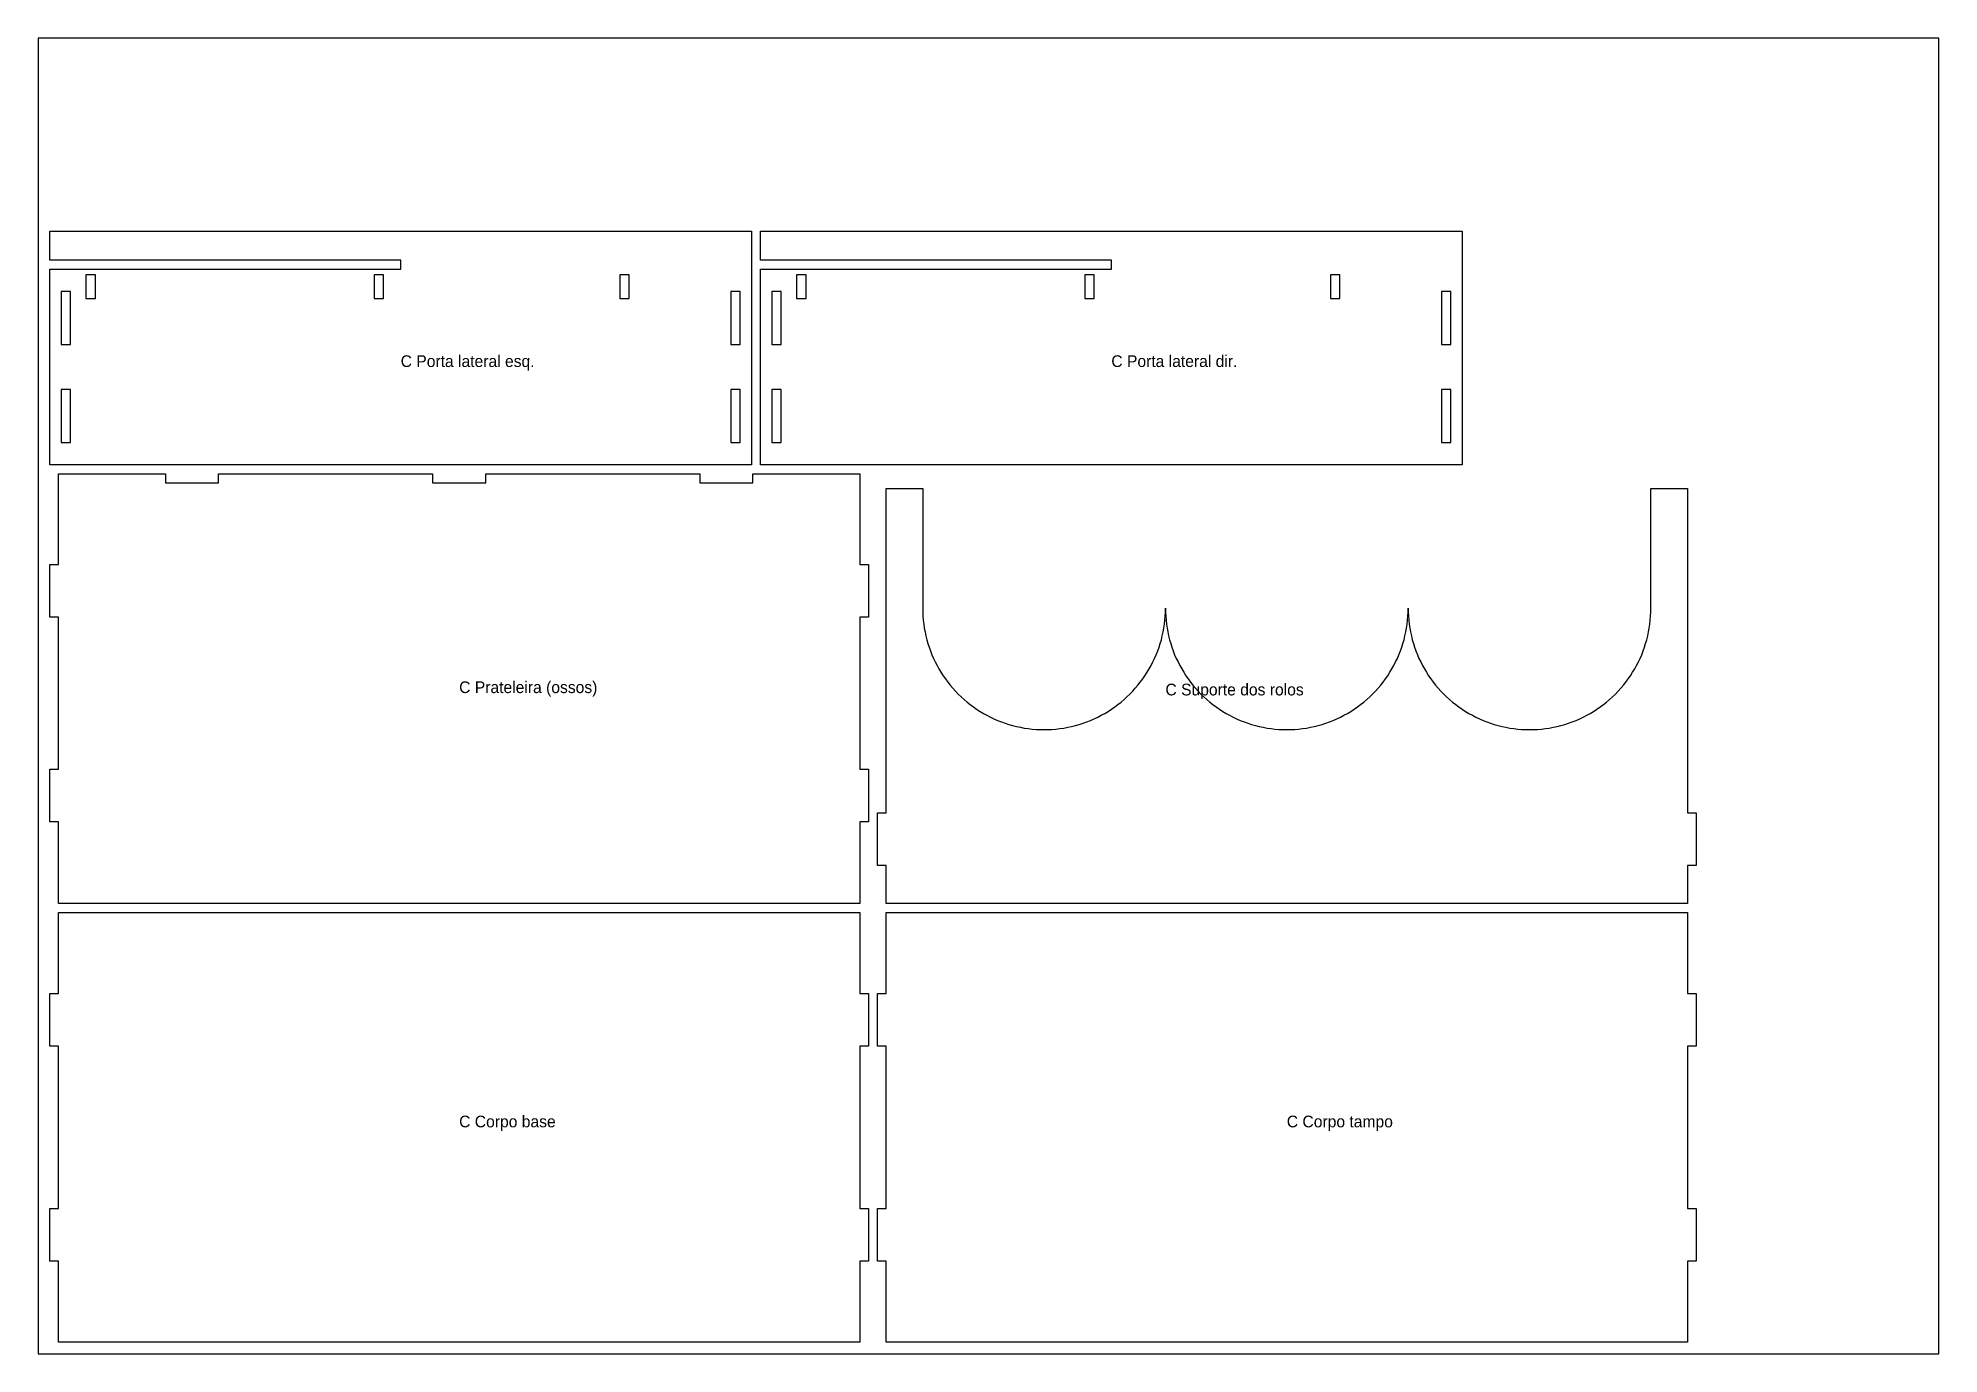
# Model space of a CAD drawing. Header units: millimetres. Extents: x 0 to 4200, y 0 to 900.
# Drawn here: x 1450 to 2750, y 0 to 900 of the extents above; entities that cross this region are included whole.
import ezdxf

# ---------------------------------------------------------------- set-up
doc = ezdxf.new("R2010")
doc.units = ezdxf.units.MM
for name, color, linetype in [('CORTE_EXTERNO', 1, 'Continuous'), ('CORTE_INTERNO', 5, 'Continuous'), ('ETIQUETAS_NAO_CORTAR', 8, 'Continuous'), ('MESA_NAO_CORTAR', 8, 'Continuous')]:
    doc.layers.add(name, color=color, linetype=linetype)

msp = doc.modelspace()

# ---------------------------------------------------------------- texts
at = {"layer": 'ETIQUETAS_NAO_CORTAR'}
for s, p in [('C Porta lateral esq.', (1698, 675)), ('C Porta lateral dir.', (2184, 675)), ('C Prateleira (ossos)', (1738, 452)), ('C Suporte dos rolos', (2221, 450.4)), ('C Corpo base', (1738, 155)), ('C Corpo tampo', (2304, 155))]:
    msp.add_text(s, height=8, dxfattribs=at).set_placement(p)

# ---------------------------------------------------------------- linework, layer by layer
at = {"layer": 'CORTE_EXTERNO'}
for points in [[(1458, 748.1), (1458, 768), (1938, 768), (1938, 608), (1458, 608), (1458, 741.9), (1698.2, 741.9), (1698.2, 748.1), (1458, 748.1)], [(1944, 748.1), (1944, 768), (2424, 768), (2424, 608), (1944, 608), (1944, 741.9), (2184.2, 741.9), (2184.2, 748.1), (1944, 748.1)], [(1464, 308), (1464, 364), (1458, 364), (1458, 400), (1464, 400), (1464, 504), (1458, 504), (1458, 540), (1464, 540), (1464, 602), (1537.2, 602), (1537.2, 595.9), (1573.5, 595.9), (1573.5, 602), (1719.8, 602), (1719.8, 595.9), (1756.2, 595.9), (1756.2, 602), (1902.5, 602), (1902.5, 595.9), (1938.8, 595.9), (1938.8, 602), (2012, 602), (2012, 540), (2018, 540), (2018, 504), (2012, 504), (2012, 400), (2018, 400), (2018, 364), (2012, 364), (2012, 308), (1464, 308)], [(2584, 370), (2584, 334), (2578, 334), (2578, 308), (2030, 308), (2030, 334), (2024, 334), (2024, 370), (2030, 370), (2030, 592), (2055, 592), (2055, 510), (2055, 507.3), (2055.2, 504.6), (2055.4, 501.9), (2055.7, 499.2), (2056.1, 496.5), (2056.6, 493.8), (2057.2, 491.2), (2057.8, 488.5), (2058.6, 485.9), (2059.4, 483.3), (2060.3, 480.8), (2061.3, 478.2), (2062.4, 475.7), (2063.6, 473.3), (2064.8, 470.9), (2066.1, 468.5), (2067.5, 466.2), (2069, 463.9), (2070.5, 461.7), (2072.2, 459.5), (2073.8, 457.3), (2075.6, 455.3), (2077.4, 453.3), (2079.3, 451.3), (2081.3, 449.4), (2083.3, 447.6), (2085.3, 445.8), (2087.5, 444.2), (2089.7, 442.5), (2091.9, 441), (2094.2, 439.5), (2096.5, 438.1), (2098.9, 436.8), (2101.3, 435.6), (2103.7, 434.4), (2106.2, 433.3), (2108.8, 432.3), (2111.3, 431.4), (2113.9, 430.6), (2116.5, 429.8), (2119.2, 429.2), (2121.8, 428.6), (2124.5, 428.1), (2127.2, 427.7), (2129.9, 427.4), (2132.6, 427.2), (2135.3, 427), (2138, 427), (2140.7, 427), (2143.4, 427.2), (2146.1, 427.4), (2148.8, 427.7), (2151.5, 428.1), (2154.2, 428.6), (2156.8, 429.2), (2159.5, 429.8), (2162.1, 430.6), (2164.7, 431.4), (2167.2, 432.3), (2169.8, 433.3), (2172.3, 434.4), (2174.7, 435.6), (2177.1, 436.8), (2179.5, 438.1), (2181.8, 439.5), (2184.1, 441), (2186.3, 442.5), (2188.5, 444.2), (2190.7, 445.8), (2192.7, 447.6), (2194.7, 449.4), (2196.7, 451.3), (2198.6, 453.3), (2200.4, 455.3), (2202.2, 457.3), (2203.8, 459.5), (2205.5, 461.7), (2207, 463.9), (2208.5, 466.2), (2209.9, 468.5), (2211.2, 470.9), (2212.4, 473.3), (2213.6, 475.7), (2214.7, 478.2), (2215.7, 480.8), (2216.6, 483.3), (2217.4, 485.9), (2218.2, 488.5), (2218.8, 491.2), (2219.4, 493.8), (2219.9, 496.5), (2220.3, 499.2), (2220.6, 501.9), (2220.8, 504.6), (2221, 507.3), (2221, 510), (2221, 507.3), (2221.2, 504.6), (2221.4, 501.9), (2221.7, 499.2), (2222.1, 496.5), (2222.6, 493.8), (2223.2, 491.2), (2223.8, 488.5), (2224.6, 485.9), (2225.4, 483.3), (2226.3, 480.8), (2227.3, 478.2), (2228.4, 475.7), (2229.6, 473.3), (2230.8, 470.9), (2232.1, 468.5), (2233.5, 466.2), (2235, 463.9), (2236.5, 461.7), (2238.2, 459.5), (2239.8, 457.3), (2241.6, 455.3), (2243.4, 453.3), (2245.3, 451.3), (2247.3, 449.4), (2249.3, 447.6), (2251.3, 445.8), (2253.5, 444.2), (2255.7, 442.5), (2257.9, 441), (2260.2, 439.5), (2262.5, 438.1), (2264.9, 436.8), (2267.3, 435.6), (2269.7, 434.4), (2272.2, 433.3), (2274.8, 432.3), (2277.3, 431.4), (2279.9, 430.6), (2282.5, 429.8), (2285.2, 429.2), (2287.8, 428.6), (2290.5, 428.1), (2293.2, 427.7), (2295.9, 427.4), (2298.6, 427.2), (2301.3, 427), (2304, 427), (2306.7, 427), (2309.4, 427.2), (2312.1, 427.4), (2314.8, 427.7), (2317.5, 428.1), (2320.2, 428.6), (2322.8, 429.2), (2325.5, 429.8), (2328.1, 430.6), (2330.7, 431.4), (2333.2, 432.3), (2335.8, 433.3), (2338.3, 434.4), (2340.7, 435.6), (2343.1, 436.8), (2345.5, 438.1), (2347.8, 439.5), (2350.1, 441), (2352.3, 442.5), (2354.5, 444.2), (2356.7, 445.8), (2358.7, 447.6), (2360.7, 449.4), (2362.7, 451.3), (2364.6, 453.3), (2366.4, 455.3), (2368.2, 457.3), (2369.8, 459.5), (2371.5, 461.7), (2373, 463.9), (2374.5, 466.2), (2375.9, 468.5), (2377.2, 470.9), (2378.4, 473.3), (2379.6, 475.7), (2380.7, 478.2), (2381.7, 480.8), (2382.6, 483.3), (2383.4, 485.9), (2384.2, 488.5), (2384.8, 491.2), (2385.4, 493.8), (2385.9, 496.5), (2386.3, 499.2), (2386.6, 501.9), (2386.8, 504.6), (2387, 507.3), (2387, 510), (2387, 507.3), (2387.2, 504.6), (2387.4, 501.9), (2387.7, 499.2), (2388.1, 496.5), (2388.6, 493.8), (2389.2, 491.2), (2389.8, 488.5), (2390.6, 485.9), (2391.4, 483.3), (2392.3, 480.8), (2393.3, 478.2), (2394.4, 475.7), (2395.6, 473.3), (2396.8, 470.9), (2398.1, 468.5), (2399.5, 466.2), (2401, 463.9), (2402.5, 461.7), (2404.2, 459.5), (2405.8, 457.3), (2407.6, 455.3), (2409.4, 453.3), (2411.3, 451.3), (2413.3, 449.4), (2415.3, 447.6), (2417.3, 445.8), (2419.5, 444.2), (2421.7, 442.5), (2423.9, 441), (2426.2, 439.5), (2428.5, 438.1), (2430.9, 436.8), (2433.3, 435.6), (2435.7, 434.4), (2438.2, 433.3), (2440.8, 432.3), (2443.3, 431.4), (2445.9, 430.6), (2448.5, 429.8), (2451.2, 429.2), (2453.8, 428.6), (2456.5, 428.1), (2459.2, 427.7), (2461.9, 427.4), (2464.6, 427.2), (2467.3, 427), (2470, 427), (2472.7, 427), (2475.4, 427.2), (2478.1, 427.4), (2480.8, 427.7), (2483.5, 428.1), (2486.2, 428.6), (2488.8, 429.2), (2491.5, 429.8), (2494.1, 430.6), (2496.7, 431.4), (2499.2, 432.3), (2501.8, 433.3), (2504.3, 434.4), (2506.7, 435.6), (2509.1, 436.8), (2511.5, 438.1), (2513.8, 439.5), (2516.1, 441), (2518.3, 442.5), (2520.5, 444.2), (2522.7, 445.8), (2524.7, 447.6), (2526.7, 449.4), (2528.7, 451.3), (2530.6, 453.3), (2532.4, 455.3), (2534.2, 457.3), (2535.8, 459.5), (2537.5, 461.7), (2539, 463.9), (2540.5, 466.2), (2541.9, 468.5), (2543.2, 470.9), (2544.4, 473.3), (2545.6, 475.7), (2546.7, 478.2), (2547.7, 480.8), (2548.6, 483.3), (2549.4, 485.9), (2550.2, 488.5), (2550.8, 491.2), (2551.4, 493.8), (2551.9, 496.5), (2552.3, 499.2), (2552.6, 501.9), (2552.8, 504.6), (2553, 507.3), (2553, 510), (2553, 592), (2578, 592), (2578, 370), (2584, 370)], [(2018, 63.5), (2012, 63.5), (2012, 8), (1464, 8), (1464, 63.5), (1458, 63.5), (1458, 99.5), (1464, 99.5), (1464, 210.5), (1458, 210.5), (1458, 246.5), (1464, 246.5), (1464, 302), (2012, 302), (2012, 246.5), (2018, 246.5), (2018, 210.5), (2012, 210.5), (2012, 99.5), (2018, 99.5), (2018, 63.5)], [(2584, 63.5), (2578, 63.5), (2578, 8), (2030, 8), (2030, 63.5), (2024, 63.5), (2024, 99.5), (2030, 99.5), (2030, 210.5), (2024, 210.5), (2024, 246.5), (2030, 246.5), (2030, 302), (2578, 302), (2578, 246.5), (2584, 246.5), (2584, 210.5), (2578, 210.5), (2578, 99.5), (2584, 99.5), (2584, 63.5)]]:
    msp.add_lwpolyline(points, close=True, dxfattribs=at)
at = {"layer": 'CORTE_INTERNO'}
for points in [[(1489.2, 721.9), (1489.2, 738.1), (1482.8, 738.1), (1482.8, 721.9), (1489.2, 721.9)], [(1679.8, 721.9), (1686.2, 721.9), (1686.2, 738.1), (1679.8, 738.1), (1679.8, 721.9)], [(1847.8, 738.1), (1847.8, 721.9), (1854.2, 721.9), (1854.2, 738.1), (1847.8, 738.1)], [(1975.2, 721.9), (1975.2, 738.1), (1968.8, 738.1), (1968.8, 721.9), (1975.2, 721.9)], [(2165.8, 721.9), (2172.2, 721.9), (2172.2, 738.1), (2165.8, 738.1), (2165.8, 721.9)], [(2333.8, 738.1), (2333.8, 721.9), (2340.2, 721.9), (2340.2, 738.1), (2333.8, 738.1)], [(1472.2, 726.6), (1465.8, 726.6), (1465.8, 690.4), (1472.2, 690.4), (1472.2, 726.6)], [(1923.8, 690.4), (1930.2, 690.4), (1930.2, 726.6), (1923.8, 726.6), (1923.8, 690.4)], [(1958.2, 726.6), (1951.8, 726.6), (1951.8, 690.4), (1958.2, 690.4), (1958.2, 726.6)], [(2409.8, 690.4), (2416.2, 690.4), (2416.2, 726.6), (2409.8, 726.6), (2409.8, 690.4)], [(1465.8, 659.6), (1465.8, 623.4), (1472.2, 623.4), (1472.2, 659.6), (1465.8, 659.6)], [(1930.2, 623.4), (1930.2, 659.6), (1923.8, 659.6), (1923.8, 623.4), (1930.2, 623.4)], [(1951.8, 659.6), (1951.8, 623.4), (1958.2, 623.4), (1958.2, 659.6), (1951.8, 659.6)], [(2416.2, 623.4), (2416.2, 659.6), (2409.8, 659.6), (2409.8, 623.4), (2416.2, 623.4)]]:
    msp.add_lwpolyline(points, close=True, dxfattribs=at)
at = {"layer": 'MESA_NAO_CORTAR'}
msp.add_lwpolyline([(1450, 0), (2750, 0), (2750, 900), (1450, 900)], close=True, dxfattribs=at)

msp.set_redraw_order([(e.dxf.handle, doc.entitydb.next_handle()) for e in msp.query("TEXT MTEXT ATTDEF DIMENSION ARC_DIMENSION")])  # texts and dimensions are drawn at this point

doc.saveas('drawing.dxf')
